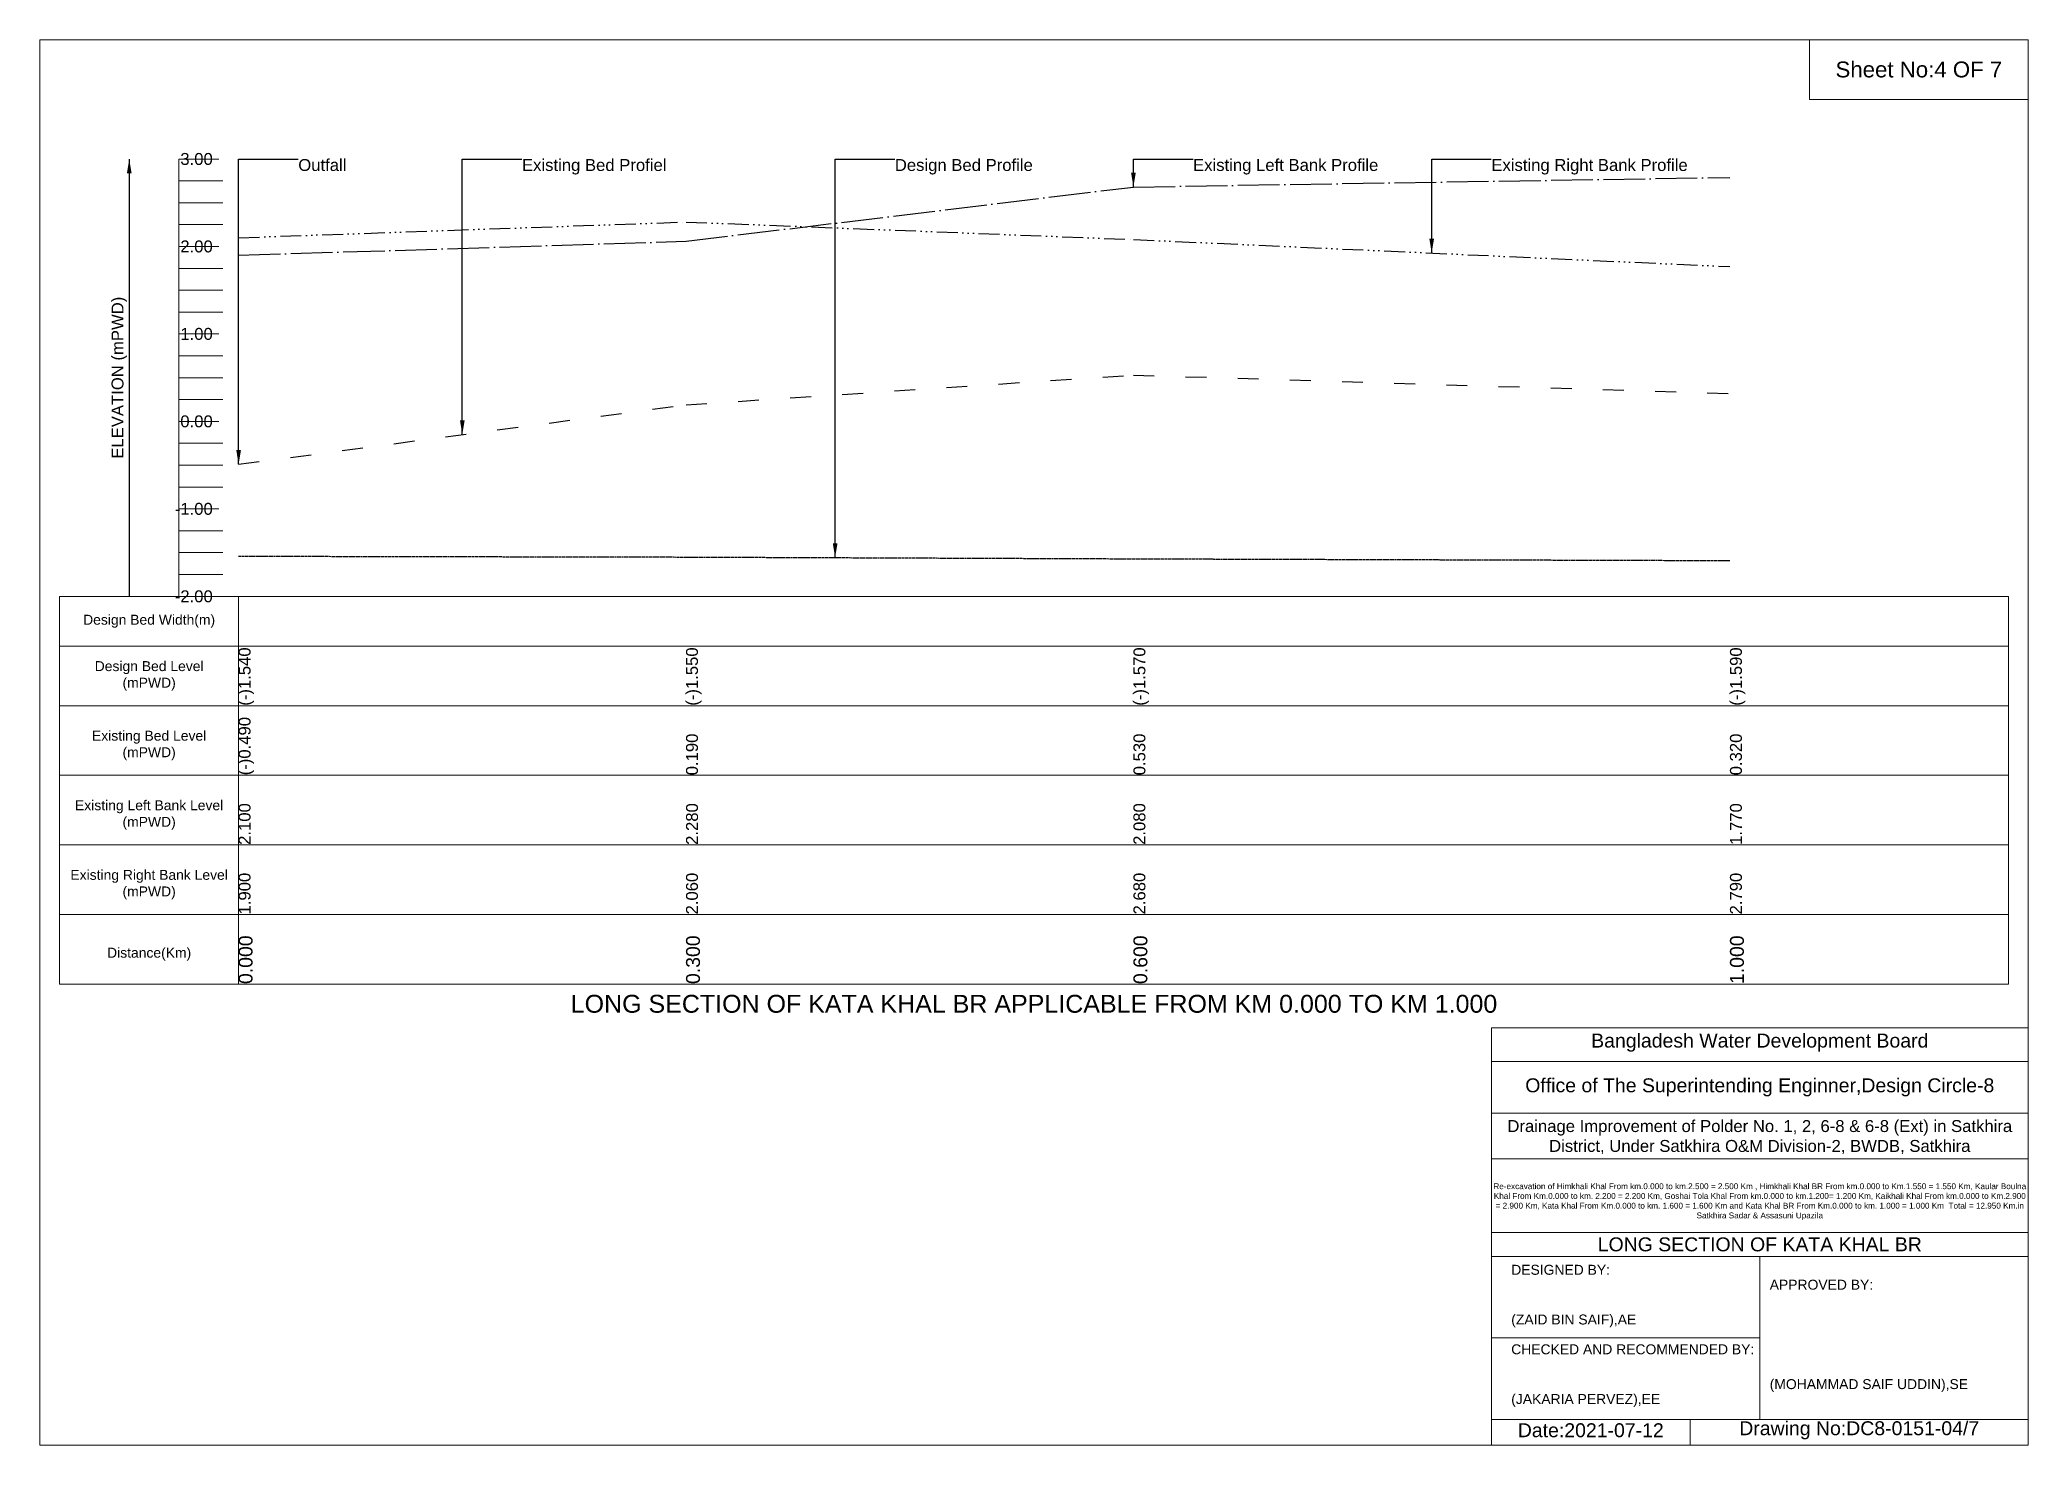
# Model space of a CAD drawing. Header units: inches. Extents: x 91000 to 628000, y -5656 to 0.
# Drawn here: x 590000 to 598000, y -5656 to 0 of the extents above; entities that cross this region are included whole.
import ezdxf

# ---------------------------------------------------------------- set-up
doc = ezdxf.new("R2010")
doc.units = ezdxf.units.IN
doc.header["$LTSCALE"] = 7
doc.header["$MEASUREMENT"] = 0
for name, pattern in [('ACAD_ISO03W100', [30, 12, -18]), ('ACAD_ISO04W100', [30, 24, -3, 0, -3]), ('ACAD_ISO14W100', [24, 12, -3, 0, -3, 0, -3, 0, -3]), ('CENTER', [2, 1.25, -0.25, 0.25, -0.25])]:
    doc.linetypes.add(name, pattern=pattern)
for name, color, linetype, lineweight in [('Design Bed Level Long Section', 7, 'CENTER', 25), ('Existing Bed Level for Long Section', 7, 'ACAD_ISO03W100', 25), ('Existing Left Bank of Long section', 7, 'ACAD_ISO04W100', 25), ('Existing Right Bank of Long Section', 7, 'ACAD_ISO14W100', 25), ('Long Section Border', 7, 'Continuous', 9), ('Long Section Labels', 7, 'Continuous', 9), ('Vscale for Long Section', 7, 'Continuous', 9)]:
    doc.layers.add(name, color=color, linetype=linetype, lineweight=lineweight)
doc.styles.get("Standard").update_dxf_attribs({"font": 'arial.ttf'})
doc.dimstyles.get("Standard").update_dxf_attribs({"dimtxt": 0.18, "dimasz": 0.18, "dimexe": 0.18, "dimexo": 0.0625, "dimgap": 0.09, "dimtad": 0, "dimtih": 1, "dimtoh": 1, "dimdec": 4, "dimzin": 0, "dimdsep": 46, "dimtxsty": 'Standard', "dimcen": 0.09, "dimadec": 0, "dimazin": 0, "dimtfac": 1, "dimtdec": 4, "dimtofl": 0, "dimtmove": 0, "dimatfit": 3, "dimfxl": 1, "dimtolj": 1, "dimtzin": 0, "dimarcsym": 0})

msp = doc.modelspace()

# ---------------------------------------------------------------- texts
at = {"layer": 'Long Section Border', "attachment_point": 5}
for s, insert, char_height in [('Sheet No:4 OF 7', (597560, -120), 64), ('Design Bed Width(m)', (590440, -2340), 40), ('Design Bed Level^J(mPWD)', (590440, -2560), 40), ('Existing Bed Level^J(mPWD)', (590440, -2840), 40), ('Existing Left Bank Level^J(mPWD)', (590440, -3120), 40), ('Existing Right Bank Level^J(mPWD)', (590440, -3400), 40), ('Distance(Km)', (590440, -3680), 40), ('LONG SECTION OF KATA KHAL BR APPLICABLE FROM KM 0.000 TO KM 1.000', (594000, -3880), 72), ('Bangladesh Water Development Board', (596920, -4036), 56), ('Office of The Superintending Enginner,Design Circle-8', (596920, -4216), 56)]:
    msp.add_mtext(s, dxfattribs=dict(at, insert=insert, char_height=char_height))
at = {"layer": 'Long Section Border'}
for s, insert, char_height, width, attachment_point in [('Drainage Improvement of Polder No. 1, 2, 6-8 & 6-8 (Ext) in Satkhira District, Under Satkhira O&M Division-2, BWDB, Satkhira', (596920, -4416), 48, 2240, 5), ('Re-excavation of Himkhali Khal From km.0.000 to km.2.500 = 2.500 Km , Himkhali Khal BR From km.0.000 to Km.1.550 = 1.550 Km, Kaular Boulna Khal From Km.0.000 to km. 2.200 = 2.200 Km, Goshai Tola Khal From km.0.000 to km.1.200= 1.200 Km, Kaikhali Khal From km.0.000 to Km.2.900 = 2.900 Km, Kata Khal From Km.0.000 to km. 1.600 = 1.600 Km and Kata Khal BR From Km.0.000 to km. 1.000 = 1.000 Km  Total = 12.950 Km.in Satkhira Sadar & Assasuni Upazila', (596920, -4676), 23.4814, 2160, 5), ('LONG SECTION OF KATA KHAL BR', (596920, -4848), 56, 2240, 5), ('DESIGNED BY:^J^J^J(ZAID BIN SAIF),AE', (595920, -5056), 40, 1120, 4), ('APPROVED BY:^J^J^J^J^J^J(MOHAMMAD SAIF UDDIN),SE', (596960, -5216), 40, 1120, 4), ('CHECKED AND RECOMMENDED BY:^J^J^J(JAKARIA PERVEZ),EE', (595920, -5376), 40, 1120, 4), ('Date:2021-07-12', (596240, -5596), 56, 1120, 5), ('Drawing No:DC8-0151-04/7', (597320, -5596), 56, 1760, 5)]:
    msp.add_mtext(s, dxfattribs=dict(at, insert=insert, char_height=char_height, width=width, attachment_point=attachment_point))
at = {"layer": 'Long Section Labels', "char_height": 48, "attachment_point": 1}
for s, insert in [('Outfall', (591040, -480)), ('Existing Bed Profiel', (591940, -480)), ('Design Bed Profile', (593440, -480)), ('Existing Left Bank Profile', (594640, -480)), ('Existing Right Bank Profile', (595840, -480))]:
    msp.add_mtext(s, dxfattribs=dict(at, insert=insert))
at = {"layer": 'Vscale for Long Section', "char_height": 48, "attachment_point": 6}
for s, insert in [('3.00', (590696, -480)), ('2.00', (590696, -832)), ('1.00', (590696, -1184)), ('0.00', (590696, -1536)), ('-1.00', (590696, -1888)), ('-2.00', (590696, -2240))]:
    msp.add_mtext(s, dxfattribs=dict(at, insert=insert))
at = {"layer": 'Vscale for Long Section', "rotation": 90}
for s, insert, char_height, attachment_point in [('ELEVATION (mPWD)', (590320, -1360), 48, 5), ('(-)1.540', (590800, -2680), 48, 1), ('(-)1.550', (592600, -2680), 48, 1), ('(-)1.570', (594400, -2680), 48, 1), ('(-)1.590', (596800, -2680), 48, 1), ('(-)0.490', (590800, -2960), 48, 1), ('0.190', (592600, -2960), 48, 1), ('0.530', (594400, -2960), 48, 1), ('0.320', (596800, -2960), 48, 1), ('2.100', (590800, -3240), 48, 1), ('2.280', (592600, -3240), 48, 1), ('2.080', (594400, -3240), 48, 1), ('1.770', (596800, -3240), 48, 1), ('1.900', (590800, -3520), 48, 1), ('2.060', (592600, -3520), 48, 1), ('2.680', (594400, -3520), 48, 1), ('2.790', (596800, -3520), 48, 1), ('0.000', (590800, -3800), 56, 1), ('0.300', (592600, -3800), 56, 1), ('0.600', (594400, -3800), 56, 1), ('1.000', (596800, -3800), 56, 1)]:
    msp.add_mtext(s, dxfattribs=dict(at, insert=insert, char_height=char_height, attachment_point=attachment_point))

# ---------------------------------------------------------------- linework, layer by layer
at = {"layer": 'Design Bed Level Long Section'}
msp.add_lwpolyline([(590800, -2078.1), (592600, -2081.6), (594400, -2088.6), (596800, -2095.7)], dxfattribs=at)
at = {"layer": 'Existing Bed Level for Long Section'}
msp.add_lwpolyline([(590800, -1708.5), (592600, -1469.1), (594400, -1349.4), (596800, -1423.4)], dxfattribs=at)
at = {"layer": 'Existing Left Bank of Long section'}
msp.add_lwpolyline([(590800, -867.2), (592600, -810.9), (594400, -592.6), (596800, -553.9)], dxfattribs=at)
at = {"layer": 'Existing Right Bank of Long Section'}
msp.add_lwpolyline([(590800, -796.8), (592600, -733.4), (594400, -803.8), (596800, -913)], dxfattribs=at)
at = {"layer": 'Long Section Border'}
for points in [[(590000, 0), (598000, 0), (598000, -5656), (590000, -5656)], [(597120, 0), (598000, 0), (598000, -240), (597120, -240)], [(590080, -2240), (597920, -2240), (597920, -3800), (590080, -3800)]]:
    msp.add_lwpolyline(points, close=True, dxfattribs=at)
for points in [[(590800, -2240), (590800, -3800)], [(590080, -2440), (597920, -2440)], [(590080, -2680), (597920, -2680)], [(590080, -2960), (597920, -2960)], [(590080, -3240), (597920, -3240)], [(590080, -3520), (597920, -3520)], [(595840, -5656), (595840, -3976), (598000, -3976)], [(595840, -4112), (598000, -4112)], [(595840, -4320), (598000, -4320)], [(595840, -4504), (598000, -4504)], [(595840, -4800), (598000, -4800)], [(595840, -4896), (598000, -4896)], [(596920, -4896), (596920, -5552)], [(595840, -5224), (596920, -5224)], [(595840, -5552), (598000, -5552)], [(596640, -5552), (596640, -5656)]]:
    msp.add_lwpolyline(points, dxfattribs=at)
at = {"layer": 'Vscale for Long Section'}
for points in [[(590560, -2240), (590560, -1888), (590560, -1536), (590560, -1184), (590560, -832), (590560, -480)], [(590560, -480), (590720, -480)], [(590560, -568), (590736, -568)], [(590560, -656), (590736, -656)], [(590560, -744), (590736, -744)], [(590560, -832), (590720, -832)], [(590560, -920), (590736, -920)], [(590560, -1008), (590736, -1008)], [(590560, -1096), (590736, -1096)], [(590560, -1184), (590720, -1184)], [(590560, -1272), (590736, -1272)], [(590560, -1360), (590736, -1360)], [(590560, -1448), (590736, -1448)], [(590560, -1536), (590720, -1536)], [(590560, -1624), (590736, -1624)], [(590560, -1712), (590736, -1712)], [(590560, -1800), (590736, -1800)], [(590560, -1888), (590720, -1888)], [(590560, -1976), (590736, -1976)], [(590560, -2064), (590736, -2064)], [(590560, -2152), (590736, -2152)], [(590560, -2240), (590720, -2240)]]:
    msp.add_lwpolyline(points, dxfattribs=at)

msp.set_redraw_order([(e.dxf.handle, doc.entitydb.next_handle()) for e in msp.query("TEXT MTEXT ATTDEF DIMENSION ARC_DIMENSION")])  # texts and dimensions are drawn at this point

# ---------------------------------------------------------------- leaders
at = {"layer": 'Long Section Labels', "annotation_type": 0, "has_hookline": 1, "hookline_direction": 0}
for points, text_width in [([(590800, -1708.5), (590800, -480), (591039.9, -480)], 185.8), ([(591700, -1588.8), (591700, -480), (591939.9, -480)], 571.4), ([(593200, -2083.9), (593200, -480), (593439.9, -480)], 547.4), ([(594400, -592.6), (594400, -480), (594639.9, -480)], 737.4), ([(595600, -858.4), (595600, -480), (595839.9, -480)], 782)]:
    msp.add_leader(points, dimstyle='Standard', override={"dimasz": 57.6}, dxfattribs=dict(at, text_width=text_width))
at = {"layer": 'Vscale for Long Section'}
msp.add_leader([(590360, -480), (590360, -2240)], dimstyle='Standard', override={"dimasz": 57.6}, dxfattribs=at)

doc.saveas('drawing.dxf')
